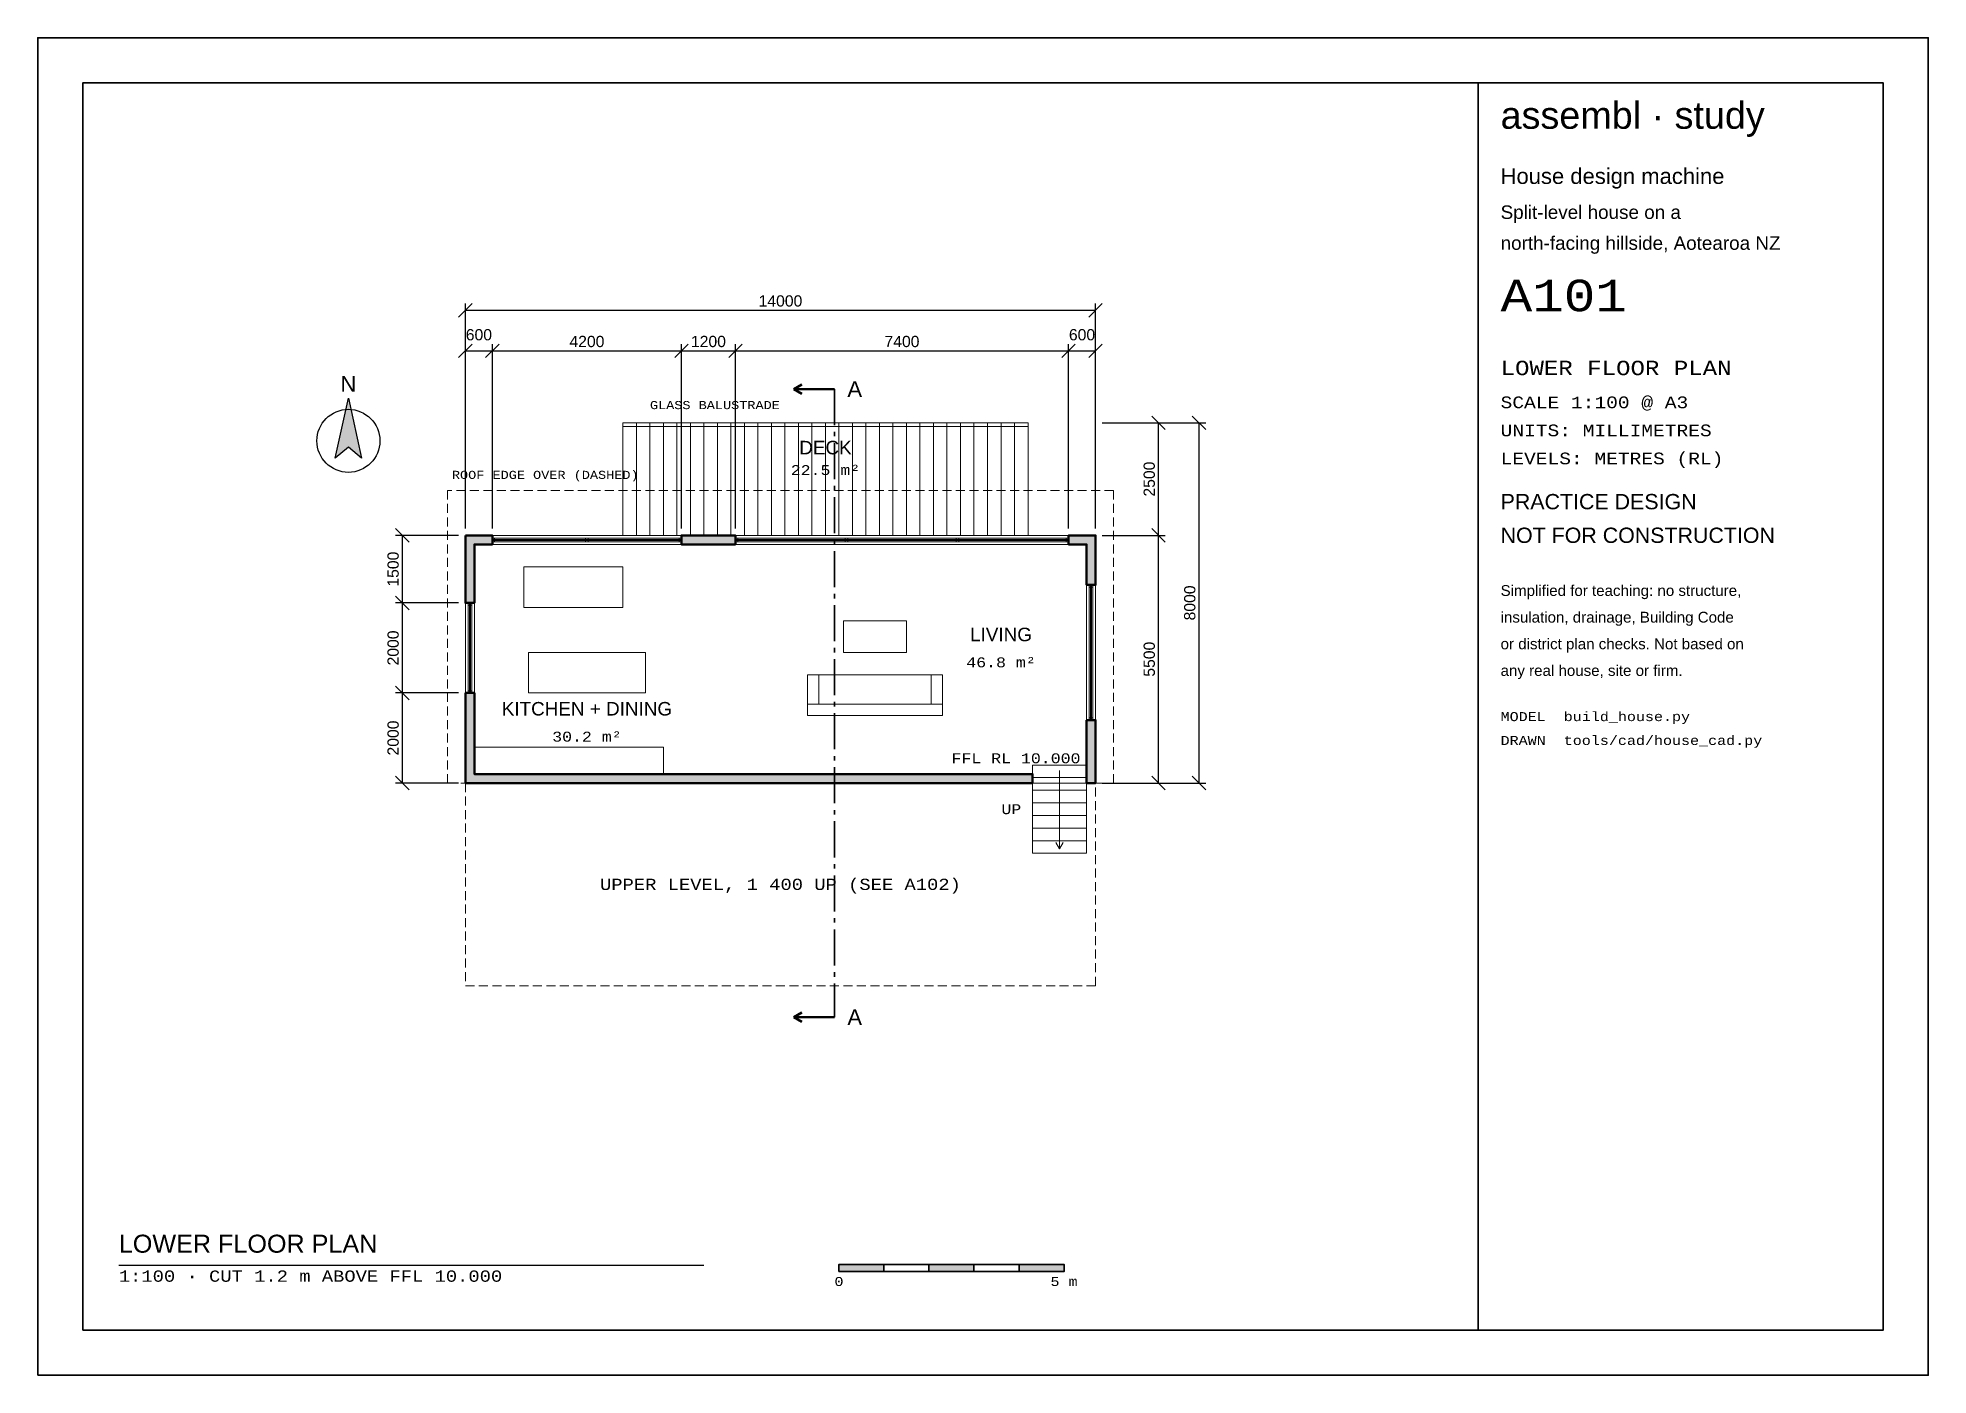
# Model space of a CAD drawing. Header units: millimetres. Extents: x 0 to 276000, y 0 to 59400.
# Drawn here: x 90000 to 132000, y 0 to 29700 of the extents above; entities that cross this region are included whole.
import ezdxf
from ezdxf.enums import TextEntityAlignment as Align

# ---------------------------------------------------------------- set-up
doc = ezdxf.new("R2010")
doc.units = ezdxf.units.MM
doc.linetypes.add('A-CHAIN', pattern=[12, 8, -1.5, 1, -1.5])
doc.linetypes.add('A-HIDDEN', pattern=[3, 2, -1])
for name, color, linetype, lineweight in [('A-ANNO-DIMS', 7, 'Continuous', 18), ('A-ANNO-SYMB', 1, 'Continuous', 25), ('A-ANNO-TEXT', 7, 'Continuous', 25), ('A-ANNO-TTLB', 7, 'Continuous', 35), ('A-DECK', 30, 'Continuous', 18), ('A-FLOR', 7, 'Continuous', 18), ('A-FURN', 8, 'Continuous', 13), ('A-GLAZ', 4, 'Continuous', 18), ('A-OVHD', 8, 'A-HIDDEN', 18), ('A-SECT', 7, 'Continuous', 50), ('A-WALL', 7, 'Continuous', 50), ('A-WALL-PATT', 8, 'Continuous', 0)]:
    doc.layers.add(name, color=color, linetype=linetype, lineweight=lineweight)
doc.styles.add('ASSEMBL', font='arial.ttf')
doc.styles.add('ASSEMBL-MONO', font='cour.ttf')
doc.dimstyles.new('A100', dxfattribs={"dimscale": 100, "dimtxt": 2.5, "dimasz": 2, "dimexe": 1.5, "dimexo": 1.5, "dimgap": 0.8, "dimtad": 1, "dimdec": 0, "dimdsep": 46, "dimtxsty": 'ASSEMBL', "dimtsz": 1.5, "dimcen": 2.5, "dimclrd": 256, "dimclre": 256, "dimclrt": 256, "dimazin": 3, "dimtfac": 1, "dimtmove": 0, "dimatfit": 3})

msp = doc.modelspace()

# ---------------------------------------------------------------- texts
at = {"layer": 'A-ANNO-SYMB', "style": 'ASSEMBL'}
msp.add_text('N', height=350, dxfattribs=at).set_placement((96900, 22015), align=Align.MIDDLE_CENTER)
at = {"layer": 'A-ANNO-TEXT'}
for s, height, style, p in [('GLASS BALUSTRADE', 180, 'ASSEMBL-MONO', (103600, 21400)), ('ROOF EDGE OVER (DASHED)', 180, 'ASSEMBL-MONO', (99200, 19850)), ('LOWER FLOOR PLAN', 400, 'ASSEMBL', (91800, 2600)), ('1:100 · CUT 1.2 m ABOVE FFL 10.000', 250, 'ASSEMBL-MONO', (91800, 2000))]:
    msp.add_text(s, height=height, dxfattribs=dict(at, style=style)).set_placement(p, align=Align.BOTTOM_LEFT)
for s, height, style, p in [('DECK', 300, 'ASSEMBL', (107500, 20600)), ('22.5 m²', 220, 'ASSEMBL-MONO', (107500, 20100)), ('LIVING', 300, 'ASSEMBL', (111400, 16450)), ('46.8 m²', 220, 'ASSEMBL-MONO', (111400, 15830)), ('KITCHEN + DINING', 300, 'ASSEMBL', (102200, 14800)), ('30.2 m²', 220, 'ASSEMBL-MONO', (102200, 14180)), ('UPPER LEVEL, 1 400 UP (SEE A102)', 250, 'ASSEMBL-MONO', (106500, 10900))]:
    msp.add_text(s, height=height, dxfattribs=dict(at, style=style)).set_placement(p, align=Align.MIDDLE_CENTER)
at = {"layer": 'A-ANNO-TEXT', "style": 'ASSEMBL-MONO'}
msp.add_text('FFL RL 10.000', height=220, dxfattribs=at).set_placement((110300, 13700), align=Align.MIDDLE_LEFT)
msp.add_text('UP', height=220, dxfattribs=at).set_placement((111850, 12570), align=Align.MIDDLE_RIGHT)
at = {"layer": 'A-ANNO-TTLB'}
for s, height, style, p in [('assembl · study', 600, 'ASSEMBL', (122500, 27500)), ('House design machine', 350, 'ASSEMBL', (122500, 26350)), ('Split-level house on a', 300, 'ASSEMBL', (122500, 25587.5)), ('north-facing hillside, Aotearoa NZ', 300, 'ASSEMBL', (122500, 24902.5)), ('A101', 700, 'ASSEMBL-MONO', (122500, 23417.5)), ('LOWER FLOOR PLAN', 320, 'ASSEMBL-MONO', (122500, 22112.5)), ('SCALE 1:100 @ A3', 260, 'ASSEMBL-MONO', (122500, 21396.5)), ('UNITS: MILLIMETRES', 260, 'ASSEMBL-MONO', (122500, 20773.5)), ('LEVELS: METRES (RL)', 260, 'ASSEMBL-MONO', (122500, 20150.5)), ('PRACTICE DESIGN', 340, 'ASSEMBL', (122500, 19127.5)), ('NOT FOR CONSTRUCTION', 340, 'ASSEMBL', (122500, 18380.5)), ('Simplified for teaching: no structure,', 240, 'ASSEMBL', (122500, 17233.5)), ('insulation, drainage, Building Code', 240, 'ASSEMBL', (122500, 16641.5)), ('or district plan checks. Not based on', 240, 'ASSEMBL', (122500, 16049.5)), ('any real house, site or firm.', 240, 'ASSEMBL', (122500, 15457.5)), ('MODEL  build_house.py', 200, 'ASSEMBL-MONO', (122500, 14465.5)), ('DRAWN  tools/cad/house_cad.py', 200, 'ASSEMBL-MONO', (122500, 13935.5))]:
    msp.add_text(s, height=height, dxfattribs=dict(at, style=style)).set_placement(p, align=Align.BOTTOM_LEFT)
at = {"layer": 'A-ANNO-TTLB', "style": 'ASSEMBL-MONO'}
for s, p in [('0', (107800, 2180)), ('5 m', (112800, 2180))]:
    msp.add_text(s, height=200, dxfattribs=at).set_placement(p, align=Align.TOP_CENTER)
at = {"layer": 'A-SECT', "style": 'ASSEMBL'}
for p in [(108150, 21900), (108150, 7950)]:
    msp.add_text('A', height=350, dxfattribs=at).set_placement(p, align=Align.MIDDLE_CENTER)

# ---------------------------------------------------------------- dimensions: what is measured, and where the dimension line sits
at = {"layer": 'A-ANNO-DIMS'}
for base, p1, p2 in [((99500, 23650), (99500, 18650), (113500, 18650)), ((99500, 22750), (99500, 18650), (100100, 18650)), ((100100, 22750), (100100, 18650), (104300, 18650)), ((104300, 22750), (104300, 18650), (105500, 18650)), ((105500, 22750), (105500, 18650), (112900, 18650)), ((112900, 22750), (112900, 18650), (113500, 18650))]:
    msp.add_linear_dim(base=base, p1=p1, p2=p2, dimstyle='A100', dxfattribs=at).render()
for base, p1, p2 in [((114900, 18650), (113500, 18650), (113500, 21150)), ((115800, 13150), (113500, 13150), (113500, 21150)), ((98100, 17150), (99500, 17150), (99500, 18650)), ((114900, 13150), (113500, 13150), (113500, 18650)), ((98100, 15150), (99500, 15150), (99500, 17150)), ((98100, 13150), (99500, 13150), (99500, 15150))]:
    msp.add_linear_dim(base=base, p1=p1, p2=p2, angle=90, dimstyle='A100', dxfattribs=at).render()

# ---------------------------------------------------------------- hatches: boundary and pattern name
at = {"layer": 'A-ANNO-SYMB'}
msp.add_hatch(color=256, dxfattribs=at).paths.add_polyline_path([(96900, 21695), (97194, 20365), (96900, 20610), (96606, 20365)])
at = {"layer": 'A-ANNO-TTLB'}
for points in [[(107800, 2300), (108800, 2300), (108800, 2460), (107800, 2460)], [(109800, 2300), (110800, 2300), (110800, 2460), (109800, 2460)], [(111800, 2300), (112800, 2300), (112800, 2460), (111800, 2460)]]:
    msp.add_hatch(color=256, dxfattribs=at).paths.add_polyline_path(points)
at = {"layer": 'A-WALL-PATT'}
for points in [[(99500, 18650), (100100, 18650), (100100, 18450), (99700, 18450), (99700, 17150), (99500, 17150), (99500, 18450)], [(105500, 18450), (104300, 18450), (104300, 18650), (105500, 18650)], [(112900, 18450), (112900, 18650), (113500, 18650), (113500, 18450), (113500, 17550), (113300, 17550), (113300, 18450)], [(99500, 15150), (99700, 15150), (99700, 13350), (112100, 13350), (112100, 13150), (99500, 13150), (99500, 13350)], [(113300, 14550), (113500, 14550), (113500, 13350), (113500, 13150), (113300, 13150), (113300, 13350)]]:
    msp.add_hatch(color=256, dxfattribs=at).paths.add_polyline_path(points)

# ---------------------------------------------------------------- linework, layer by layer
at = {"layer": 'A-ANNO-SYMB'}
msp.add_lwpolyline([(96900, 21695), (97194, 20365), (96900, 20610), (96606, 20365)], close=True, dxfattribs=at)
msp.add_circle((96900, 20750), 700, dxfattribs=at)
at = {"layer": 'A-ANNO-TEXT'}
msp.add_line((91800, 2440), (104800, 2440), dxfattribs=at)
at = {"layer": 'A-ANNO-TTLB'}
for points in [[(90000, 0), (132000, 0), (132000, 29700), (90000, 29700)], [(91000, 1000), (131000, 1000), (131000, 28700), (91000, 28700)], [(122000, 1000), (131000, 1000), (131000, 28700), (122000, 28700)], [(107800, 2300), (108800, 2300), (108800, 2460), (107800, 2460)], [(108800, 2300), (109800, 2300), (109800, 2460), (108800, 2460)], [(109800, 2300), (110800, 2300), (110800, 2460), (109800, 2460)], [(110800, 2300), (111800, 2300), (111800, 2460), (110800, 2460)], [(111800, 2300), (112800, 2300), (112800, 2460), (111800, 2460)]]:
    msp.add_lwpolyline(points, close=True, dxfattribs=at)
at = {"layer": 'A-DECK'}
for p, q in [((103300, 18650), (103300, 21150)), ((103600, 18650), (103600, 21150)), ((103900, 18650), (103900, 21150)), ((104200, 18650), (104200, 21150)), ((104500, 18650), (104500, 21150)), ((104800, 18650), (104800, 21150)), ((105100, 18650), (105100, 21150)), ((105400, 18650), (105400, 21150)), ((105700, 18650), (105700, 21150)), ((106000, 18650), (106000, 21150)), ((106300, 18650), (106300, 21150)), ((106600, 18650), (106600, 21150)), ((106900, 18650), (106900, 21150)), ((107200, 18650), (107200, 21150)), ((107500, 18650), (107500, 21150)), ((107800, 18650), (107800, 21150)), ((108100, 18650), (108100, 21150)), ((108400, 18650), (108400, 21150)), ((108700, 18650), (108700, 21150)), ((109000, 18650), (109000, 21150)), ((109300, 18650), (109300, 21150)), ((109600, 18650), (109600, 21150)), ((109900, 18650), (109900, 21150)), ((110200, 18650), (110200, 21150)), ((110500, 18650), (110500, 21150)), ((110800, 18650), (110800, 21150)), ((111100, 18650), (111100, 21150)), ((111400, 18650), (111400, 21150)), ((111700, 18650), (111700, 21150))]:
    msp.add_line(p, q, dxfattribs=at)
for points in [[(103000, 21070), (103000, 21150), (112000, 21150), (112000, 21070)], [(112000, 18650), (105500, 18650), (104300, 18650), (103000, 18650), (103000, 21070), (112000, 21070)]]:
    msp.add_lwpolyline(points, close=True, dxfattribs=at)
at = {"layer": 'A-FLOR'}
for p, q in [((112700, 13430), (112700, 11690)), ((112700, 11690), (112617.5, 11827.1)), ((112700, 11690), (112782.5, 11827.1))]:
    msp.add_line(p, q, dxfattribs=at)
for points in [[(104300, 18450), (100100, 18450), (100100, 18650), (104300, 18650)], [(112900, 18450), (105500, 18450), (105500, 18650), (112900, 18650)], [(113300, 13550), (112100, 13550), (112100, 13350), (103900, 13350), (103900, 13950), (99700, 13950), (99700, 15150), (99700, 17150), (99700, 18450), (100100, 18450), (104300, 18450), (105500, 18450), (112900, 18450), (113300, 18450), (113300, 17550), (113300, 14550)], [(100800, 17950), (100800, 17050), (103000, 17050), (103000, 17950)], [(113500, 14550), (113300, 14550), (113300, 17550), (113500, 17550)], [(99700, 15150), (99500, 15150), (99500, 17150), (99700, 17150)], [(109300, 16050), (109300, 16750), (107900, 16750), (107900, 16050)], [(103500, 16050), (100900, 16050), (100900, 15150), (103500, 15150)], [(110100, 14900), (110100, 15550), (109850, 15550), (107350, 15550), (107100, 15550), (107100, 14900), (107100, 14650), (110100, 14650)], [(113300, 13270), (112100, 13270), (112100, 13350), (112100, 13550), (113300, 13550), (113300, 13350)], [(113300, 12990), (112100, 12990), (112100, 13150), (112100, 13270), (113300, 13270), (113300, 13150)], [(112100, 12990), (113300, 12990), (113300, 12710), (112100, 12710)], [(112100, 12710), (113300, 12710), (113300, 12430), (112100, 12430)], [(112100, 12430), (113300, 12430), (113300, 12150), (112100, 12150)], [(112100, 12150), (113300, 12150), (113300, 11870), (112100, 11870)], [(112100, 11590), (112100, 11870), (113300, 11870), (113300, 11590)]]:
    msp.add_lwpolyline(points, close=True, dxfattribs=at)
at = {"layer": 'A-FURN'}
for points in [[(100800, 17050), (100800, 17950), (103000, 17950), (103000, 17050)], [(107900, 16050), (107900, 16750), (109300, 16750), (109300, 16050)], [(100900, 15150), (100900, 16050), (103500, 16050), (103500, 15150)], [(107100, 15550), (107350, 15550), (107350, 14900), (107100, 14900)], [(109850, 15550), (109850, 14900), (107350, 14900), (107350, 15550)], [(109850, 15550), (110100, 15550), (110100, 14900), (109850, 14900)], [(107100, 14650), (107100, 14900), (110100, 14900), (110100, 14650)], [(103900, 13950), (103900, 13350), (99700, 13350), (99700, 13950)]]:
    msp.add_lwpolyline(points, close=True, dxfattribs=at)
at = {"layer": 'A-GLAZ'}
for points in [[(104300, 18510), (100100, 18510), (100100, 18590), (104300, 18590)], [(100150, 18590), (100150, 18510), (100100, 18510), (100100, 18590)], [(104300, 18540), (100100, 18540), (100100, 18560), (104300, 18560)], [(102170, 18510), (102170, 18590), (102230, 18590), (102230, 18510)], [(104300, 18510), (104250, 18510), (104250, 18590), (104300, 18590)], [(112900, 18510), (105500, 18510), (105500, 18590), (112900, 18590)], [(105550, 18590), (105550, 18510), (105500, 18510), (105500, 18590)], [(112900, 18540), (105500, 18540), (105500, 18560), (112900, 18560)], [(107936.7, 18510), (107936.7, 18590), (107996.7, 18590), (107996.7, 18510)], [(110403.3, 18510), (110403.3, 18590), (110463.3, 18590), (110463.3, 18510)], [(112900, 18510), (112850, 18510), (112850, 18590), (112900, 18590)], [(113440, 14550), (113360, 14550), (113360, 17550), (113440, 17550)], [(113440, 17500), (113360, 17500), (113360, 17550), (113440, 17550)], [(113410, 14550), (113390, 14550), (113390, 17550), (113410, 17550)], [(99640, 15150), (99560, 15150), (99560, 17150), (99640, 17150)], [(99640, 17100), (99560, 17100), (99560, 17150), (99640, 17150)], [(99610, 15150), (99590, 15150), (99590, 17150), (99610, 17150)], [(99560, 15200), (99640, 15200), (99640, 15150), (99560, 15150)], [(113360, 14600), (113440, 14600), (113440, 14550), (113360, 14550)]]:
    msp.add_lwpolyline(points, close=True, dxfattribs=at)
at = {"layer": 'A-OVHD', "ltscale": 100}
for points in [[(99100, 13150), (113900, 13150), (113900, 19650), (99100, 19650)], [(99500, 8650), (113500, 8650), (113500, 13150), (99500, 13150)]]:
    msp.add_lwpolyline(points, close=True, dxfattribs=at)
at = {"layer": 'A-SECT'}
for p, q in [((106800, 21900), (106971.4, 22003.1)), ((107700, 21900), (106800, 21900)), ((106800, 21900), (106971.4, 21796.9)), ((106800, 7950), (106971.4, 8053.1)), ((107700, 7950), (106800, 7950)), ((106800, 7950), (106971.4, 7846.9))]:
    msp.add_line(p, q, dxfattribs=at)
at = {"layer": 'A-SECT', "linetype": 'A-CHAIN', "lineweight": 35, "ltscale": 100}
msp.add_line((107700, 21900), (107700, 7950), dxfattribs=at)
at = {"layer": 'A-WALL'}
for points in [[(99500, 18650), (100100, 18650), (100100, 18450), (99700, 18450), (99700, 17150), (99500, 17150), (99500, 18450)], [(105500, 18450), (104300, 18450), (104300, 18650), (105500, 18650)], [(112900, 18450), (112900, 18650), (113500, 18650), (113500, 18450), (113500, 17550), (113300, 17550), (113300, 18450)], [(99500, 15150), (99700, 15150), (99700, 13350), (112100, 13350), (112100, 13150), (99500, 13150), (99500, 13350)], [(113300, 14550), (113500, 14550), (113500, 13350), (113500, 13150), (113300, 13150), (113300, 13350)]]:
    msp.add_lwpolyline(points, close=True, dxfattribs=at)

msp.set_redraw_order([(e.dxf.handle, doc.entitydb.next_handle()) for e in msp.query("TEXT MTEXT ATTDEF DIMENSION ARC_DIMENSION")])  # texts and dimensions are drawn at this point

doc.saveas('drawing.dxf')
